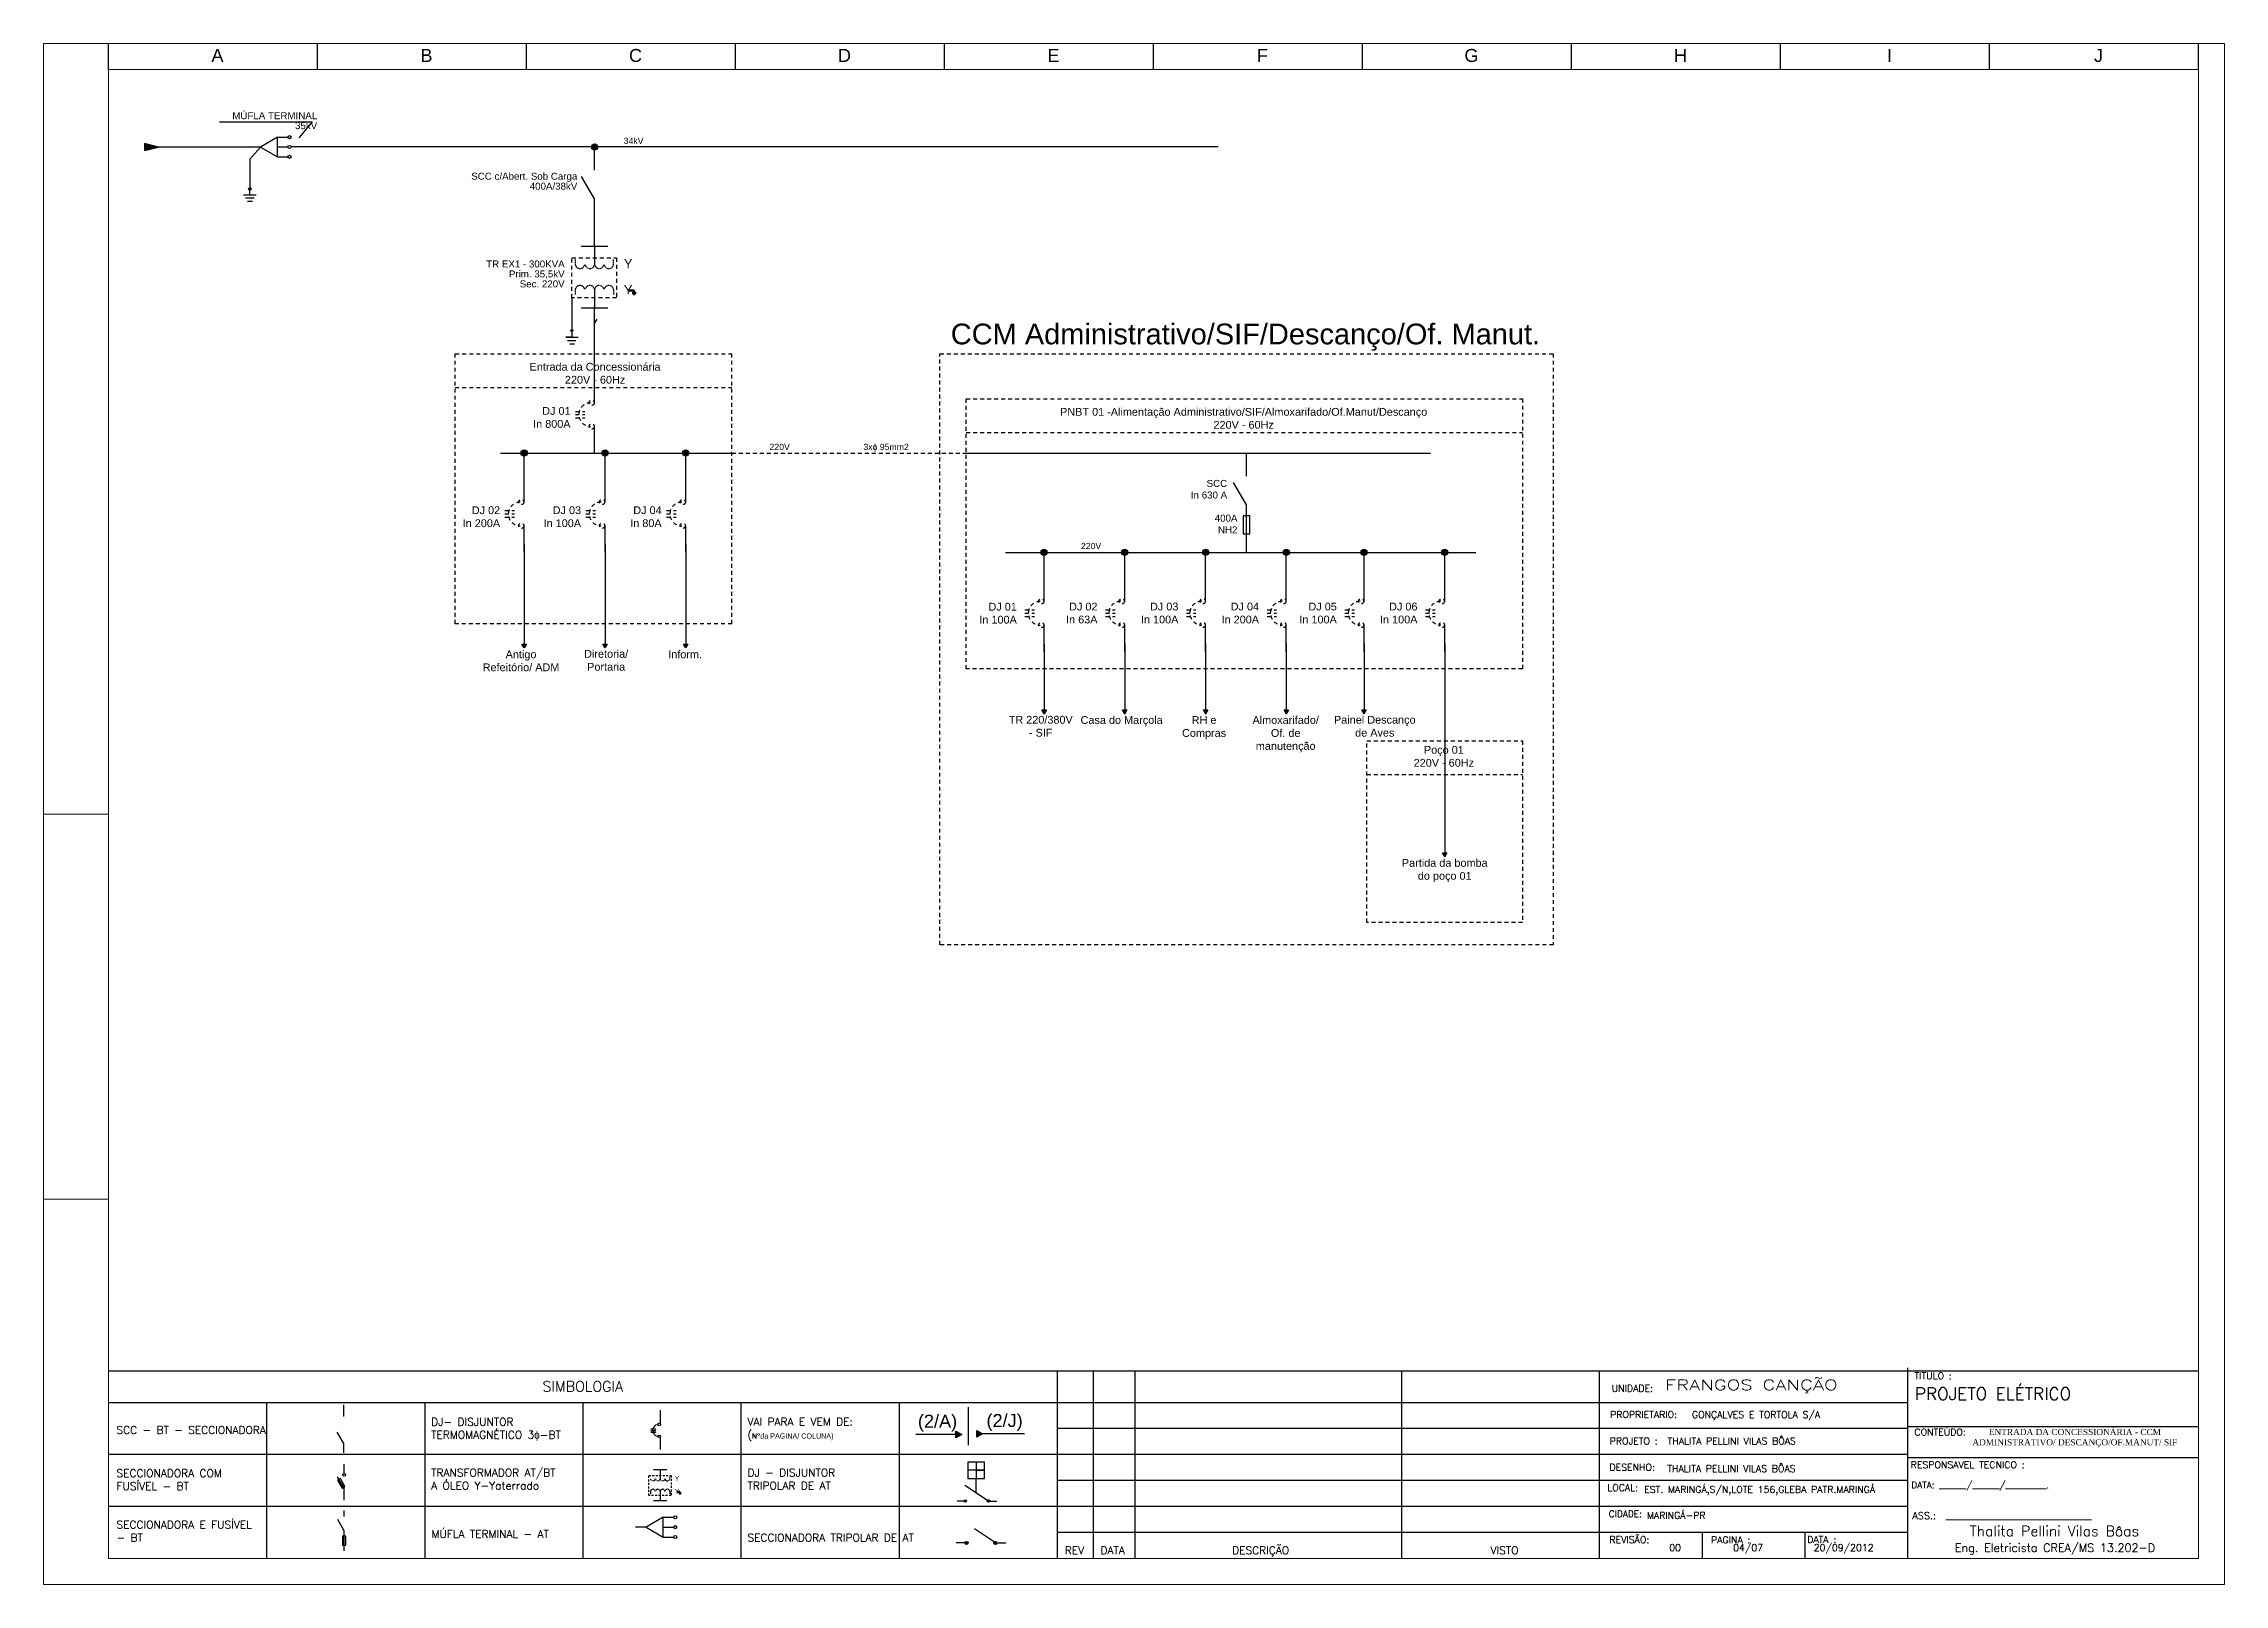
# Model space of a CAD drawing. Header units: millimetres. Extents: x 2138 to 3049, y 1106 to 2505.
# Drawn here: x 2628.5 to 3049, y 1837.6 to 2134.6 of the extents above; entities that cross this region are included whole.
import ezdxf

# ---------------------------------------------------------------- set-up
doc = ezdxf.new("R2010")
doc.units = ezdxf.units.MM
doc.linetypes.add('HIDDEN2', pattern=[0.1875, 0.125, -0.0625])
doc.linetypes.add('JIS_02_0.7', pattern=[1.35, 0.75, -0.6])
for name, color, linetype in [('ATER', 4, 'Continuous'), ('CARGA', 251, 'Continuous'), ('COMPONENTES', 7, 'Continuous'), ('DETALHES', 4, 'Continuous'), ('FORMATO', 18, 'Continuous'), ('linhas', 6, 'Continuous'), ('LUMINARIA', 5, 'Continuous'), ('PAINEL', 5, 'JIS_02_0.7'), ('REG200-290', 5, 'Continuous'), ('texto', 1, 'Continuous'), ('TIMBRE', 7, 'Continuous')]:
    doc.layers.add(name, color=color, linetype=linetype)
doc.layers.add('CARIMBO', color=6, linetype='Continuous', lineweight=15)
doc.styles.add('REGUA240', font='romans.shx', dxfattribs={"width": 1.4})
doc.styles.add('ROMANC', font='romanc', dxfattribs={"height": 0.3})
doc.styles.add('ROMANS', font='romans', dxfattribs={"height": 100})
doc.styles.get("Standard").update_dxf_attribs({"font": 'arial.ttf'})

msp = doc.modelspace()

# ---------------------------------------------------------------- texts
at = {"layer": 'CARGA', "char_height": 1.5, "attachment_point": 1}
for s, width, insert in [('\\pxr0.63098,qc;Antigo Refeitório/ ADM', 16.7813, (2712.66, 2017.66)), ('\\pxr0.63098,qc;Diretoria/ Portaria', 7.7886, (2733.57, 2017.75)), ('\\pxr0.63098,qc;Inform.', 3.1811, (2751.1, 2017.66)), ('\\pxr0.63098,qc;TR 220/380V - SIF', 13.4003, (2814.56, 2005.05)), ('\\pxr0.63098,qc;Casa do Marçola', 16.7813, (2828.47, 2005)), ('\\pxr0.63098,qc;RH e Compras', 8.5183, (2848.5, 2005)), ('\\pxr0.63098,qc;Almoxarifado/\\POf. de manutenção', 15.9719, (2860.51, 2005)), ('\\pxr0.63098,qc;Painel Descanço de Aves', 17.7102, (2876.82, 2005.05)), ('\\pxr0.63098,qc;Partida da bomba do poço 01', 19.7039, (2889.31, 1977.46))]:
    msp.add_mtext_dynamic_manual_height_columns(s, width=width, gutter_width=12.5, heights=[0], dxfattribs=dict(at, insert=insert))
at = {"layer": 'DETALHES', "color": 5, "insert": (2732.5, 1875.8), "char_height": 2, "width": 60.986, "attachment_point": 5, "style": 'ROMANS'}
msp.add_mtext('SIMBOLOGIA', dxfattribs=at)
at = {"layer": 'DETALHES', "color": 3, "char_height": 1.5, "attachment_point": 4, "style": 'ROMANS'}
for s, insert, width in [('SCC - BT - SECCIONADORA ', (2642.57, 1867.37), 30.493), ('DJ- DISJUNTOR TERMOMAGNÉTICO 3ɸ-BT', (2703.24, 1867.48), 30.493), ('VAI PARA E VEM DE: \\P({\\H0.66667x;N\\fArial Black|b0|i0|c0|p34;°\\fMS Shell Dlg 2|b0|i0|c0|p0;da PAGINA/ COLUNA\\H1.0625x;)}', (2764.23, 1867.48), 30.493), ('SECCIONADORA COM FUSÍVEL - BT', (2642.57, 1857.81), 30.493), ('TRANSFORMADOR AT/BT\\PA ÓLEO Y-Yaterrado', (2703.24, 1857.92), 30.493), ('DJ - DISJUNTOR TRIPOLAR DE AT', (2764.23, 1857.92), 26.466), ('SECCIONADORA E FUSÍVEL - BT', (2642.57, 1847.87), 28.7852), ('MÚFLA TERMINAL - AT', (2703.34, 1847.32), 30.493), ('SECCIONADORA TRIPOLAR DE AT', (2764.23, 1846.64), 30.493)]:
    msp.add_mtext(s, dxfattribs=dict(at, insert=insert, width=width))
at = {"layer": 'FORMATO', "color": 4, "style": 'ROMANS'}
for s, height, p in [('UNIDADE:', 1.32, (2930.88, 1874.77)), ('TITULO :', 1.32, (2989.26, 1877.17)), ('PROPRIETARIO:', 1.32, (2930.58, 1869.71)), ('CONTEÚDO:', 1.32, (2989.26, 1866.32)), ('PROJETO :', 1.32, (2930.5, 1864.59)), ('DESENHO:', 1.32, (2930.44, 1859.55)), ('RESPONSAVEL TECNICO :', 1.32, (2988.54, 1860.02)), (' LOCAL:', 1.32, (2929.14, 1855.6)), ('DATA: ______/______/_________.', 1.2672, (2988.64, 1856.15)), ('CIDADE:', 1.267, (2930.31, 1850.58)), ('ASS.:  ______________________________', 1.3662, (2988.85, 1850.19)), ('REVISÃO:', 1.32, (2930.44, 1845.58)), ('PAGINA :', 1.32, (2950.04, 1845.55)), ('DATA :', 1.32, (2968.58, 1845.61)), ('Thalita Pellini Vilas Bôas', 1.98, (2999.9, 1846.92)), ('Eng. Eletricista CREA/MS 13.202-D', 1.584, (2997.04, 1843.9))]:
    msp.add_text(s, height=height, dxfattribs=at).set_placement(p)
at = {"layer": 'FORMATO', "color": 5}
for s, height, style, p in [('PROJETO ELÉTRICO', 2.376, 'ROMANC', (2989.34, 1873.18)), ('GONÇALVES E TORTOLA S/A', 1.32, 'ROMANS', (2946.36, 1869.7)), ('THALITA PELLINI VILAS BÔAS', 1.32, 'ROMANS', (2941.67, 1864.59)), ('THALITA PELLINI VILAS BÔAS', 1.32, 'ROMANS', (2941.61, 1859.27)), ('EST. MARINGÁ,S/N,LOTE 156,GLEBA PATR.MARINGÁ', 1.32, 'ROMANS', (2937.15, 1855.26)), ('MARINGÁ-PR', 1.32, 'ROMANS', (2937.66, 1850.26)), ('00', 1.32, 'ROMANS', (2941.98, 1844.05)), ('04/07', 1.32, 'ROMANS', (2954.3, 1844.05)), ('20/09/2012', 1.32, 'ROMANS', (2969.84, 1844.05))]:
    msp.add_text(s, height=height, dxfattribs=dict(at, style=style)).set_placement(p)
at = {"layer": 'linhas', "color": 2, "attachment_point": 1}
for s, width, insert, char_height in [('\\pxqc;{\\C7;A}', 4.6452, (2659.72, 2133.6), 2.5), ('\\pxqc;{\\C7;B}', 4.6452, (2700.02, 2133.6), 2.5), ('\\pxqc;{\\C7;C}', 4.6452, (2740.32, 2133.6), 2.5), ('\\pxqc;{\\C7;D}', 4.6452, (2780.62, 2133.6), 2.5), ('\\pxqc;{\\C7;E}', 4.6452, (2820.92, 2133.6), 2.5), ('\\pxqc;{\\C7;F}', 4.6452, (2861.22, 2133.6), 2.5), ('\\pxqc;{\\C7;G}', 4.6452, (2901.52, 2133.6), 2.5), ('\\pxqc;{\\C7;H}', 4.6452, (2941.82, 2133.6), 2.5), ('\\pxqc;{\\C7;I}', 4.6452, (2982.12, 2133.6), 2.5), ('\\pxqc;{\\C7;J}', 4.6452, (3022.42, 2133.6), 2.5), ('\\pxqc;{\\C256;(2/A)}', 9.9413, (2795.92, 1870.34), 2.5), ('\\pxqc;{\\C256;(2/J)}', 9.9413, (2808.85, 1870.47), 2.5), ('\\pxqc;{\\fTimes New Roman|b0|i0|c0|p18;\\C5;ENTRADA DA CONCESSIONÁRIA - CCM ADMINISTRATIVO/ DESCANÇO/OF.MANUT/ SIF}', 44.8959, (2997.75, 1867.6), 1.188)]:
    msp.add_mtext_dynamic_manual_height_columns(s, width=width, gutter_width=12.5, heights=[0], dxfattribs=dict(at, insert=insert, char_height=char_height))
at = {"layer": 'PAINEL', "attachment_point": 1}
for s, width, insert, char_height in [('\\pxqc;{\\C7;CCM Administrativo/SIF/Descanço/Of. Manut.}', 122.6658, (2798.93, 2080.66), 4), ('\\pxqc;Entrada da Concessionária\\P220V - 60Hz', 83.6945, (2693.01, 2073.09), 1.5), ('\\pxqc;PNBT 01 -Alimentação Administrativo/SIF/Almoxarifado/Of.Manut/Descanço\\P220V - 60Hz', 103.6136, (2808.11, 2064.4), 1.5), ('\\pxqc;Poço 01\\P220V - 60Hz', 28.179, (2884.43, 1999.25), 1.5)]:
    msp.add_mtext_dynamic_manual_height_columns(s, width=width, gutter_width=12.5, heights=[0], dxfattribs=dict(at, insert=insert, char_height=char_height))
at = {"layer": 'REG200-290', "style": 'REGUA240', "width": 1.4}
msp.add_text('FRANGOS CANÇÃO', height=1.98, dxfattribs=at).set_placement((2941.19, 1875.08))
at = {"layer": 'texto', "color": 150, "style": 'ROMANS'}
for s, p in [('REV', (2825.46, 1843.46)), ('DATA', (2832.34, 1843.46)), ('DESCRIÇÃO', (2857.7, 1843.46)), ('VISTO', (2907.53, 1843.46))]:
    msp.add_text(s, height=1.5, dxfattribs=at).set_placement(p)
at = {"layer": 'texto', "char_height": 2.8, "attachment_point": 1, "line_spacing_factor": 0.857143}
for s, width, insert in [('\\pxqr;{\\H0.48x;MÚFLA TERMINAL 35kV}', 19.1381, (2662.14, 2121.41)), ('\\pxqr;{\\H0.48x;SCC c/Abert. Sob Carga 400A/38kV}', 24.7364, (2706.7, 2109.74)), ('\\pxqr;{\\H0.48x;TR EX1 - 300KVA\\PPrim. 35,5kV \\PSec. 220V}', 16.0899, (2712.9, 2092.83))]:
    msp.add_mtext_dynamic_manual_height_columns(s, width=width, gutter_width=12.5, heights=[0], dxfattribs=dict(at, insert=insert))
at = {"layer": 'texto', "attachment_point": 1}
for s, width, insert, char_height in [('\\pxqr;{\\H0.48x;34kV}', 4.6335, (2739.56, 2116.49), 2.5), ('\\pxqr;DJ 01\\PIn 800A', 7.4322, (2722.7, 2064.58), 1.5), ('\\pxqr;{\\H0.48x;220V}', 4.6335, (2767.77, 2057.49), 2.5), ('\\pxqr;{\\H0.48x;3xɸ 95mm2}', 11.9464, (2783.4, 2057.49), 2.5), ('\\pxqr;{\\H0.48x;SCC\\PIn 630 A}', 12.5907, (2844.14, 2050.53), 2.8), ('\\pxqr;DJ 02\\PIn 200A', 7.4322, (2709.12, 2045.44), 1.5), ('\\pxqr;DJ 03\\PIn 100A', 7.4322, (2724.72, 2045.44), 1.5), ('\\pxqr;DJ 04\\PIn 80A', 7.4322, (2740.26, 2045.44), 1.5), ('\\pxqr;{\\H0.48x;400A\\PNH2}', 7.7898, (2850.93, 2043.83), 2.8), ('\\pxqr;{\\H0.48x;220V}', 4.6335, (2827.82, 2038.39), 2.5), ('\\pxqr;DJ 01\\PIn 100A', 7.4322, (2808.75, 2026.84), 1.5), ('\\pxqr;DJ 02\\PIn 63A', 7.4322, (2824.3, 2026.87), 1.5), ('\\pxqr;DJ 03\\PIn 100A', 7.4322, (2839.9, 2026.87), 1.5), ('\\pxqr;DJ 04\\PIn 200A', 7.4322, (2855.45, 2026.87), 1.5), ('\\pxqr;DJ 05\\PIn 100A', 7.4322, (2870.45, 2026.87), 1.5), ('\\pxqr;DJ 06\\PIn 100A', 7.4322, (2886, 2026.87), 1.5)]:
    msp.add_mtext_dynamic_manual_height_columns(s, width=width, gutter_width=12.5, heights=[0], dxfattribs=dict(at, insert=insert, char_height=char_height))

# ---------------------------------------------------------------- blocks, each defined once
blk = doc.blocks.new('A$C221811D9')
at = {"layer": 'CARIMBO', "color": 7}
for p, q in [((0, 0), (0, 59.4)), ((2.5, 29.7), (0, 29.7)), ((2.5, 14.847), (0, 14.847))]:
    blk.add_line(p, q, dxfattribs=at)
at = {"layer": 'CARIMBO', "color": 12}
blk.add_line((2.5, 1), (2.5, 58.4), dxfattribs=at)
blk = doc.blocks.new('MÚFLA TERMINAL')
at = {"layer": 'linhas'}
for p, q in [((-2.6, 1.9), (-0.6, 1.9)), ((-2.6, 0), (-0.6, 0)), ((-5.9, -0.01), (-7.93, -0.01)), ((-2.6, -1.91), (-0.6, -1.91))]:
    blk.add_line(p, q, dxfattribs=at)
blk.add_lwpolyline([(-5.9, -0.01), (-2.6, -1.91), (-2.6, 1.9)], close=True, dxfattribs=at)
for centre in [(-0.3, 1.9), (-0.3, 0), (-0.3, -1.91)]:
    blk.add_circle(centre, 0.3, dxfattribs=at)
blk = doc.blocks.new('aterram')
at = {"layer": 'linhas'}
h = blk.add_hatch(color=256, dxfattribs=at)
edge = h.paths.add_edge_path()
edge.add_arc((0, 0), 0.2, 0, 360)
for p, q in [((0, -0.9), (0, 0)), ((-1, -0.9), (1, -0.9)), ((-0.7, -1.42), (0.7, -1.42)), ((-0.4, -1.95), (0.4, -1.95))]:
    blk.add_line(p, q, dxfattribs=at)
blk.add_circle((0, 0), 0.2, dxfattribs=at)
blk = doc.blocks.new('aterr verm')
at = {"layer": 'texto'}
h = blk.add_hatch(color=256, dxfattribs=at)
edge = h.paths.add_edge_path()
edge.add_arc((0, 0), 0.2, 0, 360)
for p, q in [((0, -1.29), (-1.2, -1.29)), ((-1.2, -1.29), (1.2, -1.29)), ((-0.82, -1.91), (0.74, -1.91)), ((-0.39, -2.55), (0.47, -2.55)), ((0, -0.2), (0, -1.29))]:
    blk.add_line(p, q, dxfattribs=at)
blk.add_circle((0, 0), 0.2, dxfattribs=at)
blk = doc.blocks.new('Y aterrado')
at = {"layer": 'texto', "lineweight": 50}
for p, q in [((0, 0), (1.05, 0)), ((1.05, 0), (1.05, -0.5)), ((0.65, -0.5), (1.45, -0.5)), ((1.25, -0.6), (0.85, -0.6)), ((1.15, -0.7), (0.95, -0.7)), ((1.05, -0.6), (1.25, -0.6))]:
    blk.add_line(p, q, dxfattribs=at)
at = {"layer": 'texto', "color": 2, "char_height": 1.8, "attachment_point": 1}
for insert in [(-0.94, 6.08), (-0.94, 1.04)]:
    blk.add_mtext_dynamic_manual_height_columns('{\\C1;Y}', width=4.8042, gutter_width=12.5, heights=[0], dxfattribs=dict(at, insert=insert))
blk = doc.blocks.new('TRAFO OLEO Y YATERR')
at = {"layer": 'COMPONENTES', "color": 0, "linetype": 'HIDDEN2'}
for p, q in [((-0.53, 6.34), (-0.53, 7.37)), ((-0.53, 1.62), (-0.53, 0.59))]:
    blk.add_line(p, q, dxfattribs=at)
for centre, start, end in [((-1.44, 6.54), 192.4164, 347.5833), ((-1.44, 1.42), 12.4167, 167.5836)]:
    blk.add_arc(centre, 0.93, start, end, dxfattribs=at)
at = {"layer": 'linhas'}
for p, q in [((-6.76, 9.93), (-4.2, 9.93)), ((-4.2, 9.93), (-1.64, 9.93)), ((-4.2, 9.93), (-4.2, 6.34)), ((-4.2, 1.62), (-4.2, -1.97)), ((-6.76, -1.97), (-4.2, -1.97)), ((-4.2, -1.97), (-1.64, -1.97))]:
    blk.add_line(p, q, dxfattribs=at)
at = {"layer": 'LUMINARIA', "color": 0, "linetype": 'HIDDEN2'}
blk.add_line((-7.92, 1.62), (-7.92, 0.59), dxfattribs=at)
for centre, start, end in [((-7.01, 6.54), 192.4167, 347.5836), ((-5.11, 6.54), 192.4167, 347.5836), ((-3.29, 6.54), 192.4164, 347.5833), ((-7.01, 1.42), 12.4164, 167.5833), ((-5.11, 1.42), 12.4164, 167.5833), ((-3.29, 1.42), 12.4167, 167.5836)]:
    blk.add_arc(centre, 0.93, start, end, dxfattribs=at)
at = {"layer": 'texto', "linetype": 'JIS_02_0.7'}
blk.add_lwpolyline([(-8.58, 7.69), (0, 7.69), (0, 0), (-8.58, 0)], close=True, dxfattribs=at)
at = {"layer": 'texto'}
blk.add_blockref('Y aterrado', (2.38, 1.38), dxfattribs=at)
blk = doc.blocks.new('DJ3f')
at = {"color": 6}
for p, q in [((-3.7, -11.1), (-1.86, -11.1)), ((-3.7, -11.74), (-1.86, -11.74)), ((-3.7, -12.38), (-1.86, -12.38))]:
    blk.add_line(p, q, dxfattribs=at)
at = {"color": 2}
for centre in [(-0.56, -9.45), (-0.56, -14.02)]:
    blk.add_circle(centre, 0.505, dxfattribs=at)
at = {"color": 4}
blk.add_arc((-0.76, -11.74), 2.28, 89.8656, 270.134, dxfattribs=at)
at = {"layer": 'linhas', "color": 6}
for p, q in [((0, -9.38), (0, 0)), ((0, -19.12), (0, -14.02))]:
    blk.add_line(p, q, dxfattribs=at)
blk = doc.blocks.new('SETA')
at = {"layer": 'CARGA'}
blk.add_hatch(color=256, dxfattribs=at).paths.add_polyline_path([(0.01, -0.75), (-0.42, 0), (0.44, 0)])
blk.add_lwpolyline([(0.01, -0.75), (-0.42, 0), (0.44, 0)], close=True, dxfattribs=at)
blk = doc.blocks.new('SCC')
at = {"layer": 'COMPONENTES'}
blk.add_line((0, 9.11), (-2.5, 13.44), dxfattribs=at)
at = {"layer": 'COMPONENTES', "color": 0}
blk.add_lwpolyline([(-0.65, 3.54), (0.65, 3.54), (0.65, 7.02), (-0.65, 7.02)], close=True, dxfattribs=at)
at = {"layer": 'linhas', "color": 6}
for p, q in [((0, 14.68), (0, 19.12)), ((0, 0), (0, 9.11))]:
    blk.add_line(p, q, dxfattribs=at)
blk = doc.blocks.new('DJ tripolar')
at = {"layer": 'COMPONENTES'}
h = blk.add_hatch(color=256, dxfattribs=at)
edge = h.paths.add_edge_path()
edge.add_arc((2, 0), 0.3, 0, 360)
h = blk.add_hatch(color=256, dxfattribs=at)
edge = h.paths.add_edge_path()
edge.add_arc((7.58, 0), 0.3, 0, 360)
at = {"layer": 'CARGA'}
blk.add_line((7.58, 0), (1.84, 3.71), dxfattribs=at)
at = {"layer": 'COMPONENTES'}
for centre in [(2, 0), (7.58, 0)]:
    blk.add_circle(centre, 0.3, dxfattribs=at)
at = {"layer": 'FORMATO'}
for p, q in [((6.61, 7.41), (2.61, 7.41)), ((4.61, 9.41), (4.61, 5.41)), ((4.61, 7.41), (6.61, 7.41)), ((4.61, 1.92), (4.61, 5.41))]:
    blk.add_line(p, q, dxfattribs=at)
blk.add_lwpolyline([(2.61, 5.41), (6.61, 5.41), (6.61, 9.41), (2.61, 9.41)], close=True, dxfattribs=at)
at = {"layer": 'linhas'}
for p, q in [((1.7, 0), (0, 0)), ((7.88, 0), (9.58, 0))]:
    blk.add_line(p, q, dxfattribs=at)

# ---------------------------------------------------------------- hatches: boundary and pattern name
at = {"layer": 'COMPONENTES'}
h = msp.add_hatch(color=256, dxfattribs=at)
edge = h.paths.add_edge_path()
edge.add_arc((2806.47, 1845.62), 0.3, 0, 360)
h = msp.add_hatch(color=256, dxfattribs=at)
edge = h.paths.add_edge_path()
edge.add_arc((2812.05, 1845.62), 0.3, 0, 360)
at = {"layer": 'linhas'}
for points in [[(2650.7, 2114.7), (2648, 2115.38), (2648, 2114.03)], [(2805.55, 1866.51), (2804.42, 1865.86), (2804.42, 1867.16)], [(2809.57, 1866.64), (2808.45, 1865.99), (2808.45, 1867.29)]]:
    msp.add_hatch(color=256, dxfattribs=at).paths.add_polyline_path(points)
h = msp.add_hatch(color=256, dxfattribs=at)
edge = h.paths.add_edge_path()
edge.add_arc((2734.76, 2114.71), 0.6, 0, 360)
h = msp.add_hatch(color=256, dxfattribs=at)
edge = h.paths.add_edge_path()
edge.add_arc((2721.18, 2055.71), 0.6, 0, 360)
h = msp.add_hatch(color=256, dxfattribs=at)
edge = h.paths.add_edge_path()
edge.add_arc((2736.78, 2055.71), 0.6, 0, 360)
h = msp.add_hatch(color=256, dxfattribs=at)
edge = h.paths.add_edge_path()
edge.add_arc((2752.33, 2055.71), 0.6, 0, 360)
h = msp.add_hatch(color=256, dxfattribs=at)
edge = h.paths.add_edge_path()
edge.add_arc((2821.44, 2036.57), 0.6, 0, 360)
h = msp.add_hatch(color=256, dxfattribs=at)
edge = h.paths.add_edge_path()
edge.add_arc((2836.98, 2036.59), 0.6, 0, 360)
h = msp.add_hatch(color=256, dxfattribs=at)
edge = h.paths.add_edge_path()
edge.add_arc((2852.58, 2036.59), 0.6, 0, 360)
h = msp.add_hatch(color=256, dxfattribs=at)
edge = h.paths.add_edge_path()
edge.add_arc((2868.13, 2036.59), 0.6, 0, 360)
h = msp.add_hatch(color=256, dxfattribs=at)
edge = h.paths.add_edge_path()
edge.add_arc((2883.13, 2036.59), 0.6, 0, 360)
h = msp.add_hatch(color=256, dxfattribs=at)
edge = h.paths.add_edge_path()
edge.add_arc((2898.68, 2036.59), 0.6, 0, 360)

# ---------------------------------------------------------------- linework, layer by layer
at = {"color": 6}
for p, q in [((2745.63, 1867.63), (2746.55, 1867.63)), ((2745.63, 1867.31), (2746.55, 1867.31)), ((2745.63, 1866.99), (2746.55, 1866.99))]:
    msp.add_line(p, q, dxfattribs=at)
at = {"color": 2}
for centre in [(2747.2, 1868.45), (2747.2, 1866.17), (2686.47, 1858.74)]:
    msp.add_circle(centre, 0.253, dxfattribs=at)
at = {"color": 4}
msp.add_arc((2747.1, 1867.31), 1.14, 89.8656, 270.134, dxfattribs=at)
at = {"layer": 'ATER'}
msp.add_line((2686.47, 1856.2), (2685.22, 1858.37), dxfattribs=at)
at = {"layer": 'CARGA'}
msp.add_line((2812.05, 1845.62), (2808, 1848.32), dxfattribs=at)
at = {"layer": 'CARIMBO', "color": 7}
for p, q in [((3049.02, 2134.63), (2628.52, 2134.63)), ((3049.02, 2134.63), (3049.02, 1837.63)), ((3049.02, 1837.63), (2628.52, 1837.63))]:
    msp.add_line(p, q, dxfattribs=at)
at = {"layer": 'CARIMBO', "color": 12}
for p, q in [((3044.02, 2129.63), (2641.02, 2129.63)), ((3044.02, 2129.63), (3044.02, 1842.63)), ((3044.02, 1842.63), (2641.02, 1842.63))]:
    msp.add_line(p, q, dxfattribs=at)
at = {"layer": 'COMPONENTES'}
for p, q in [((2734.76, 2104.69), (2732.26, 2109.02)), ((2686.39, 1864.79), (2685.14, 1866.96)), ((2686.49, 1847.95), (2685.24, 1850.11))]:
    msp.add_line(p, q, dxfattribs=at)
at = {"layer": 'COMPONENTES', "color": 1, "linetype": 'JIS_02_0.7'}
for p, q in [((2801.36, 2074.85), (2919.62, 2074.85)), ((2801.36, 1960.94), (2801.36, 2074.85)), ((2919.62, 2074.85), (2919.62, 1960.94)), ((2919.62, 1960.94), (2801.36, 1960.94))]:
    msp.add_line(p, q, dxfattribs=at)
at = {"layer": 'COMPONENTES', "color": 0}
for points in [[(2686.07, 1856.2), (2686.63, 1856.52), (2685.76, 1858.03), (2685.2, 1857.71)], [(2686.17, 1845.17), (2686.81, 1845.17), (2686.81, 1846.9), (2686.17, 1846.9)]]:
    msp.add_lwpolyline(points, close=True, dxfattribs=at)
at = {"layer": 'COMPONENTES'}
for centre in [(2806.47, 1845.62), (2812.05, 1845.62)]:
    msp.add_circle(centre, 0.3, dxfattribs=at)
at = {"layer": 'DETALHES', "color": 7}
for p, q in [((2823.98, 1878.8), (2823.98, 1842.63)), ((2641.02, 1872.72), (2823.98, 1872.72)), ((2671.52, 1872.72), (2671.52, 1842.63)), ((2702.01, 1872.72), (2702.01, 1842.63)), ((2732.5, 1872.72), (2732.5, 1842.63)), ((2762.99, 1872.72), (2762.99, 1842.63)), ((2793.49, 1872.72), (2793.49, 1842.63)), ((2641.02, 1862.72), (2823.98, 1862.72)), ((2641.02, 1852.72), (2823.98, 1852.72))]:
    msp.add_line(p, q, dxfattribs=at)
at = {"layer": 'FORMATO'}
for p, q in [((2641.02, 1878.8), (2823.98, 1878.8)), ((2928.52, 1878.8), (3044.02, 1878.8)), ((2987.92, 1879.36), (2987.92, 1842.63)), ((2928.52, 1872.72), (2987.92, 1872.72)), ((2928.52, 1867.72), (2987.92, 1867.72)), ((2987.92, 1868.04), (3044.02, 1868.04)), ((2928.52, 1862.72), (2987.92, 1862.72)), ((2987.92, 1862.1), (3044.02, 1862.1)), ((2928.52, 1857.72), (2987.92, 1857.72)), ((2928.52, 1852.72), (2987.92, 1852.72)), ((2928.52, 1847.72), (2987.92, 1847.72)), ((2948.32, 1847.72), (2948.32, 1842.63)), ((2968.12, 1847.72), (2968.12, 1842.63))]:
    msp.add_line(p, q, dxfattribs=at)
at = {"layer": 'FORMATO', "color": 12}
msp.add_line((2928.52, 1842.63), (2928.52, 1878.8), dxfattribs=at)
at = {"layer": 'linhas', "color": 7}
for p, q in [((2641.02, 2129.63), (2641.02, 2134.63)), ((2641.02, 2129.63), (2641.02, 2134.63)), ((2681.32, 2129.63), (2681.32, 2134.63)), ((2681.32, 2129.63), (2681.32, 2134.63)), ((2721.62, 2129.63), (2721.62, 2134.63)), ((2761.92, 2129.63), (2761.92, 2134.63)), ((2802.22, 2129.63), (2802.22, 2134.63)), ((2842.52, 2129.63), (2842.52, 2134.63)), ((2882.82, 2129.63), (2882.82, 2134.63)), ((2923.12, 2129.63), (2923.12, 2134.63)), ((2963.42, 2129.63), (2963.42, 2134.63)), ((3003.72, 2129.63), (3003.72, 2134.63)), ((3044.02, 2129.63), (3044.02, 2134.63)), ((2806.88, 1864.49), (2806.88, 1871.79))]:
    msp.add_line(p, q, dxfattribs=at)
at = {"layer": 'linhas', "lineweight": 30}
msp.add_line((2668.3, 2114.7), (2650.7, 2114.7), dxfattribs=at)
at = {"layer": 'linhas'}
for p, q in [((2670.33, 2114.7), (2668.29, 2112.33)), ((2668.29, 2112.33), (2668.29, 2106.59)), ((2855, 2114.71), (2676.23, 2114.71)), ((2734.76, 2068.35), (2734.76, 2083.7)), ((2716.63, 2055.71), (2761.24, 2055.71)), ((2806.44, 2055.71), (2895.93, 2055.71)), ((2721.18, 2038.11), (2721.18, 2018.88)), ((2736.78, 2038.11), (2736.78, 2018.88)), ((2752.33, 2038.11), (2752.33, 2018.88)), ((2813.98, 2036.57), (2904.66, 2036.57)), ((2821.44, 2018.96), (2821.44, 2005.38)), ((2836.98, 2018.99), (2836.98, 2005.4)), ((2852.58, 2018.99), (2852.58, 2005.4)), ((2868.13, 2018.99), (2868.13, 2005.4)), ((2883.13, 2018.99), (2883.13, 2005.45)), ((2898.68, 2018.99), (2898.68, 1977.86)), ((2898.68, 1977.86), (2898.68, 1977.92)), ((2804.8, 1866.51), (2796.7, 1866.51)), ((2817.67, 1866.64), (2809.57, 1866.64)), ((2806.17, 1845.62), (2804.47, 1845.62)), ((2812.35, 1845.62), (2814.05, 1845.62))]:
    msp.add_line(p, q, dxfattribs=at)
at = {"layer": 'linhas', "color": 6}
for p, q in [((2734.76, 2110.27), (2734.76, 2114.71)), ((2734.76, 2095.59), (2734.76, 2104.69)), ((2686.39, 1870.02), (2686.39, 1872.24)), ((2747.48, 1868.49), (2747.48, 1871.19)), ((2686.39, 1862.96), (2686.39, 1864.79)), ((2747.48, 1863.62), (2747.48, 1866.17)), ((2686.47, 1858.99), (2686.47, 1860.78)), ((2686.47, 1853.87), (2686.47, 1856.2)), ((2686.49, 1850.74), (2686.49, 1851.87)), ((2686.49, 1844.09), (2686.49, 1847.95))]:
    msp.add_line(p, q, dxfattribs=at)
at = {"layer": 'linhas', "color": 2}
msp.add_line((2734.76, 2080.65), (2735.23, 2081.53), dxfattribs=at)
at = {"layer": 'linhas', "linetype": 'JIS_02_0.7'}
msp.add_line((2761.24, 2055.71), (2806.44, 2055.71), dxfattribs=at)
at = {"layer": 'linhas'}
msp.add_lwpolyline([(2648, 2114.03), (2650.7, 2114.7), (2648, 2115.38), (2648, 2114.03)], dxfattribs=at)
for points in [[(2805.55, 1866.51), (2804.42, 1865.86), (2804.42, 1867.16)], [(2809.57, 1866.64), (2808.45, 1865.99), (2808.45, 1867.29)]]:
    msp.add_lwpolyline(points, close=True, dxfattribs=at)
for centre in [(2734.76, 2114.71), (2721.18, 2055.71), (2736.78, 2055.71), (2752.33, 2055.71), (2821.44, 2036.57), (2836.98, 2036.59), (2852.58, 2036.59), (2868.13, 2036.59), (2883.13, 2036.59), (2898.68, 2036.59)]:
    msp.add_circle(centre, 0.6, dxfattribs=at)
at = {"layer": 'LUMINARIA', "color": 0, "linetype": 'HIDDEN2'}
msp.add_line((2731.05, 2092), (2731.05, 2093.03), dxfattribs=at)
at = {"layer": 'PAINEL'}
for p, q in [((2707.91, 2074.85), (2761.24, 2074.85)), ((2707.91, 2022.8), (2707.91, 2074.85)), ((2761.24, 2022.8), (2761.24, 2074.85)), ((2707.91, 2068.35), (2761.24, 2068.35)), ((2806.44, 2014.1), (2806.44, 2066.16)), ((2806.44, 2066.16), (2913.68, 2066.16)), ((2913.68, 2066.18), (2913.68, 2014.1)), ((2806.44, 2059.66), (2913.68, 2059.66)), ((2761.24, 2022.8), (2707.91, 2022.8)), ((2913.68, 2014.1), (2806.44, 2014.1)), ((2883.68, 1993.73), (2913.68, 1993.73))]:
    msp.add_line(p, q, dxfattribs=at)
msp.add_lwpolyline([(2883.68, 2000.23), (2913.68, 2000.23), (2913.68, 1965.23), (2883.68, 1965.23)], close=True, dxfattribs=at)
at = {"layer": 'texto'}
for p, q in [((2662.43, 2119.56), (2680.32, 2119.56)), ((2680.32, 2119.56), (2677.75, 2116.49)), ((2730.39, 2085.66), (2730.39, 2079.31))]:
    msp.add_line(p, q, dxfattribs=at)
at = {"layer": 'TIMBRE'}
for p, q in [((2823.98, 1878.8), (2928.52, 1878.8)), ((2830.98, 1842.63), (2830.98, 1878.8)), ((2838.98, 1842.63), (2838.98, 1878.8)), ((2890.36, 1878.8), (2890.36, 1842.63)), ((2823.98, 1872.72), (2928.52, 1872.72)), ((2823.98, 1867.72), (2928.52, 1867.72)), ((2823.98, 1862.72), (2928.52, 1862.72)), ((2823.98, 1857.72), (2928.52, 1857.72)), ((2823.98, 1852.72), (2928.52, 1852.72)), ((2823.98, 1847.72), (2928.52, 1847.72))]:
    msp.add_line(p, q, dxfattribs=at)

# ---------------------------------------------------------------- block references
at = {"layer": 'ATER', "xscale": 5, "yscale": 5, "zscale": 5}
msp.add_blockref('A$C221811D9', (2628.52, 1837.63), dxfattribs=at)
at = {"layer": 'CARGA'}
for p in [(2721.17, 2018.88), (2736.77, 2018.88), (2752.32, 2018.88), (2821.43, 2006.19), (2836.98, 2006.22), (2852.58, 2006.22), (2868.12, 2006.22), (2883.12, 2006.22), (2898.67, 1978.67)]:
    msp.add_blockref('SETA', p, dxfattribs=at)
at = {"layer": 'COMPONENTES'}
msp.add_blockref('SCC', (2860.44, 2036.59), dxfattribs=at)
at = {"layer": 'FORMATO', "xscale": 0.8, "yscale": 0.8, "zscale": 0.8}
msp.add_blockref('DJ tripolar', (2804.66, 1853.69), dxfattribs=at)
at = {"layer": 'linhas'}
msp.add_blockref('MÚFLA TERMINAL', (2676.23, 2114.71), dxfattribs=at)
at = {"layer": 'linhas', "xscale": 1.2, "yscale": 1.2, "zscale": 1.2}
msp.add_blockref('aterram', (2668.29, 2106.59), dxfattribs=at)
at = {"layer": 'PAINEL'}
for p in [(2734.76, 2074.85), (2721.18, 2055.71), (2736.78, 2055.71), (2752.33, 2055.71), (2821.44, 2036.57), (2836.98, 2036.59), (2852.58, 2036.59), (2868.13, 2036.59), (2883.13, 2036.59), (2898.68, 2036.59)]:
    msp.add_blockref('DJ3f', p, dxfattribs=at)
at = {"layer": 'texto'}
for name, p in [('TRAFO OLEO Y YATERR', (2738.96, 2085.66)), ('aterr verm', (2730.39, 2079.31)), ('MÚFLA TERMINAL', (2750.61, 1848.66))]:
    msp.add_blockref(name, p, dxfattribs=at)
at = {"layer": 'texto', "xscale": 0.5, "yscale": 0.5, "zscale": 0.5}
msp.add_blockref('TRAFO OLEO Y YATERR', (2749.51, 1854.78), dxfattribs=at)

msp.set_redraw_order([(e.dxf.handle, doc.entitydb.next_handle()) for e in msp.query("TEXT MTEXT ATTDEF DIMENSION ARC_DIMENSION")])  # texts and dimensions are drawn at this point

doc.saveas('drawing.dxf')
